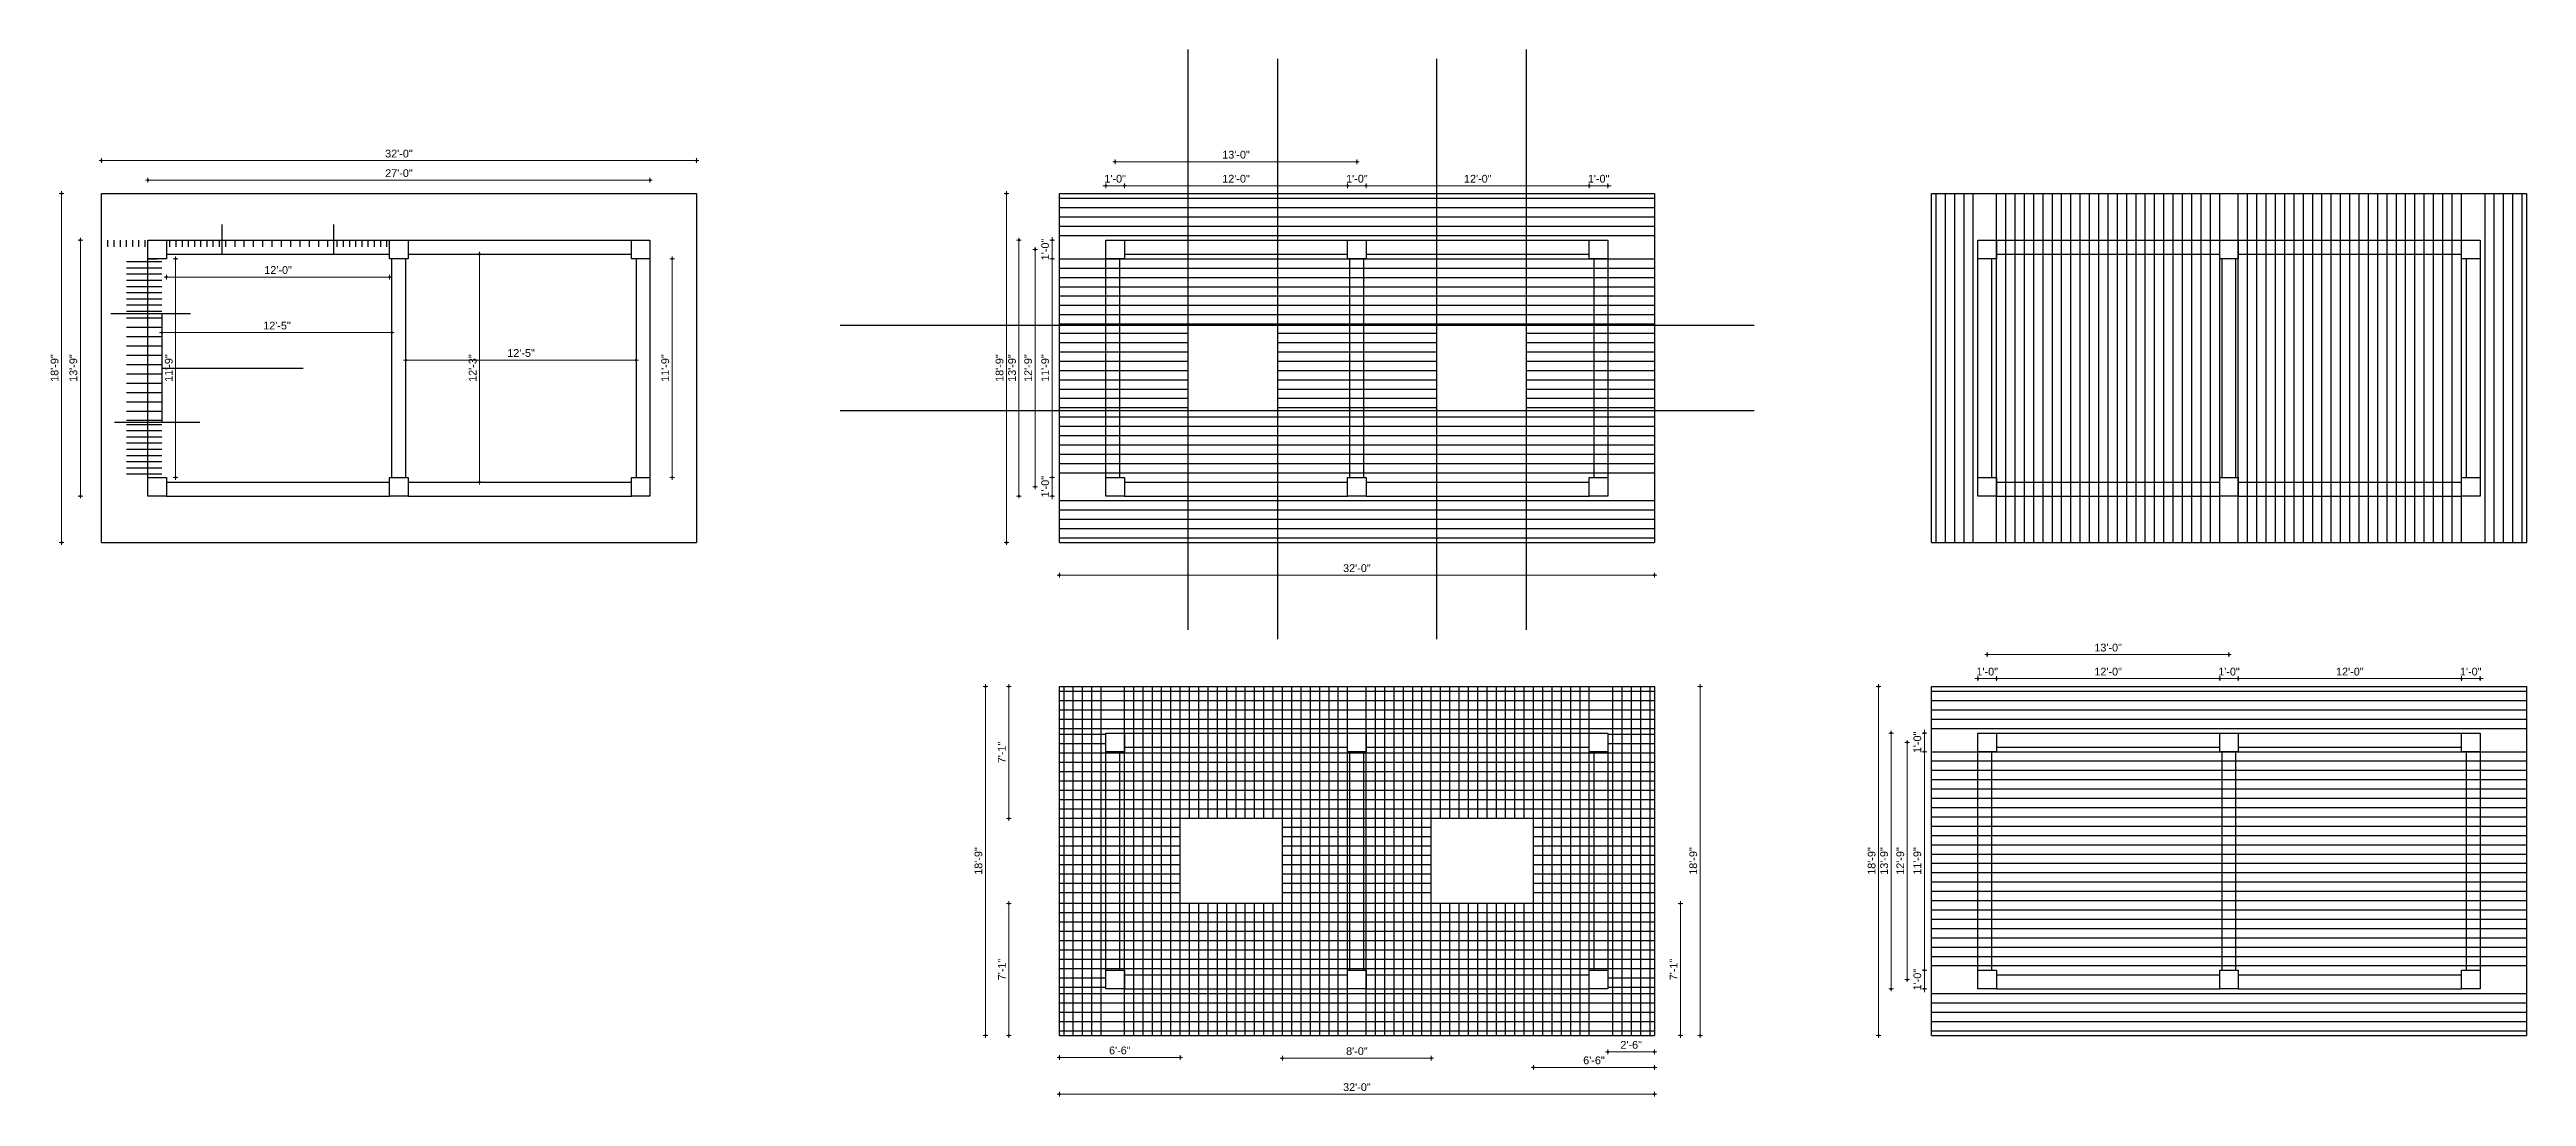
# Model space of a CAD drawing. Header units: inches. Extents: x 5036 to 8301, y 1199 to 1874.
# Drawn here: x 5036 to 6635, y 1199 to 1874 of the extents above; entities that cross this region are included whole.
import ezdxf

# ---------------------------------------------------------------- set-up
doc = ezdxf.new("R2010")
doc.units = ezdxf.units.IN
doc.header["$LTSCALE"] = 0.5
doc.header["$MEASUREMENT"] = 0
doc.header["$PDMODE"] = 66
doc.layers.add('hatch', color=9, linetype='Continuous', lineweight=0)
doc.layers.add('Toilet', color=7, linetype='Continuous', lineweight=25)
doc.styles.get("Standard").update_dxf_attribs({"font": 'arial.ttf'})
doc.dimstyles.new('S8', dxfattribs={"dimtxt": 5, "dimasz": 1, "dimexe": 6, "dimexo": 18, "dimgap": 1.9375, "dimtad": 1, "dimdec": 0, "dimzin": 3, "dimdsep": 46, "dimlunit": 4, "dimtxsty": 'Standard', "dimblk": 'dot 2', "dimcen": 12, "dimse1": 1, "dimse2": 1, "dimclrd": 1, "dimclre": 1, "dimclrt": 256, "dimadec": 0, "dimazin": 0, "dimtfac": 0.75, "dimtdec": 0, "dimtix": 1, "dimtmove": 1, "dimatfit": 3, "dimldrblk": 'DOT', "dimfxl": 1, "dimtolj": 1, "dimtzin": 0, "dimlwd": 9, "dimlwe": 9, "dimarcsym": 0})

msp = doc.modelspace()

# ---------------------------------------------------------------- blocks, each defined once
blk = doc.blocks.new('dot1')
at = {"layer": 'hatch'}
h = blk.add_hatch(color=256, dxfattribs=at)
edge = h.paths.add_edge_path()
edge.add_arc((0, 0), 1, 0, 360)
for p, q in [((3, 0), (-3, 0)), ((0, 3), (0, -3))]:
    blk.add_line(p, q, dxfattribs=at)
blk.add_circle((0, 0), 1, dxfattribs=at)
blk = doc.blocks.new('dot 2')
at = {"layer": 'hatch', "xscale": 0.5, "yscale": 0.5, "zscale": 0.5}
blk.add_blockref('dot1', (0, 0), dxfattribs=at)
blk = doc.blocks.new('*D1019')
at = {"layer": 'Defpoints', "color": 0, "transparency": 16777216}
for p in [(5257.3, 1691.2), (5108.8, 1668.3), (5257.3, 1668.3)]:
    blk.add_point(p, dxfattribs=at)
at = {"layer": 'Toilet', "color": 1, "lineweight": 9, "transparency": 16777216}
blk.add_line((5109.8, 1691.2), (5256.3, 1691.2), dxfattribs=at)
at = {"layer": 'Toilet', "color": 1, "lineweight": 9, "transparency": 16777216, "rotation": 180}
blk.add_blockref('dot 2', (5108.8, 1691.2), dxfattribs=at)
at = {"layer": 'Toilet', "color": 1, "lineweight": 9, "transparency": 16777216}
blk.add_blockref('dot 2', (5257.3, 1691.2), dxfattribs=at)
at = {"layer": 'Toilet', "transparency": 16777216, "insert": (5183.1, 1695.7), "char_height": 5, "attachment_point": 5}
blk.add_mtext('\\A1;12\'-5"', dxfattribs=at)
blk = doc.blocks.new('_Dot')
at = {"color": 0, "linetype": 'ByBlock', "lineweight": -2}
blk.add_line((-0.5, 0), (-1, 0), dxfattribs=at)
at = {"color": 0, "linetype": 'ByBlock', "const_width": 0.5}
blk.add_lwpolyline([(-0.25, 0, 1), (0.25, 0, 1)], format="xyb", close=True, dxfattribs=at)
blk = doc.blocks.new('*D1020')
at = {"layer": 'Defpoints', "color": 0, "transparency": 16777216}
for p in [(5266.3, 1668.3), (5414.8, 1673.5), (5414.8, 1668.3)]:
    blk.add_point(p, dxfattribs=at)
at = {"layer": 'Toilet', "color": 1, "lineweight": 9, "transparency": 16777216}
blk.add_line((5267.3, 1673.5), (5413.8, 1673.5), dxfattribs=at)
at = {"layer": 'Toilet', "color": 1, "lineweight": 9, "transparency": 16777216, "rotation": 180}
blk.add_blockref('dot 2', (5266.3, 1673.5), dxfattribs=at)
at = {"layer": 'Toilet', "color": 1, "lineweight": 9, "transparency": 16777216}
blk.add_blockref('dot 2', (5414.8, 1673.5), dxfattribs=at)
at = {"layer": 'Toilet', "transparency": 16777216, "insert": (5340.6, 1678), "char_height": 5, "attachment_point": 5}
blk.add_mtext('\\A1;12\'-5"', dxfattribs=at)
blk = doc.blocks.new('*D1021')
at = {"layer": 'Defpoints', "color": 0, "transparency": 16777216}
for p in [(5339.8, 1741.8), (5313.8, 1594.8), (5339.8, 1594.8)]:
    blk.add_point(p, dxfattribs=at)
at = {"layer": 'Toilet', "color": 1, "lineweight": 9, "transparency": 16777216}
blk.add_line((5313.8, 1740.8), (5313.8, 1595.8), dxfattribs=at)
for p, rotation in [((5313.8, 1741.8), 90), ((5313.8, 1594.8), 270)]:
    blk.add_blockref('dot 2', p, dxfattribs=dict(at, rotation=rotation))
at = {"layer": 'Toilet', "transparency": 16777216, "insert": (5309.4, 1668.3), "char_height": 5, "attachment_point": 5, "rotation": 90}
blk.add_mtext('\\A1;12\'-3"', dxfattribs=at)
blk = doc.blocks.new('*D1022')
at = {"layer": 'Defpoints', "color": 0, "transparency": 16777216}
for p in [(5099.8, 1789.5), (5099.8, 1750.8), (5423.8, 1750.8)]:
    blk.add_point(p, dxfattribs=at)
at = {"layer": 'Toilet', "color": 1, "lineweight": 9, "transparency": 16777216}
blk.add_line((5422.8, 1789.5), (5100.8, 1789.5), dxfattribs=at)
at = {"layer": 'Toilet', "color": 1, "lineweight": 9, "transparency": 16777216, "rotation": 180}
blk.add_blockref('dot 2', (5099.8, 1789.5), dxfattribs=at)
at = {"layer": 'Toilet', "color": 1, "lineweight": 9, "transparency": 16777216}
blk.add_blockref('dot 2', (5423.8, 1789.5), dxfattribs=at)
at = {"layer": 'Toilet', "transparency": 16777216, "insert": (5261.8, 1794), "char_height": 5, "attachment_point": 5}
blk.add_mtext('\\A1;27\'-0"', dxfattribs=at)
blk = doc.blocks.new('*D1023')
at = {"layer": 'Defpoints', "color": 0, "transparency": 16777216}
for p in [(5099.8, 1750.8), (5056.2, 1585.8), (5099.8, 1585.8)]:
    blk.add_point(p, dxfattribs=at)
at = {"layer": 'Toilet', "color": 1, "lineweight": 9, "transparency": 16777216}
blk.add_line((5056.2, 1749.8), (5056.2, 1586.8), dxfattribs=at)
for p, rotation in [((5056.2, 1750.8), 90), ((5056.2, 1585.8), 270)]:
    blk.add_blockref('dot 2', p, dxfattribs=dict(at, rotation=rotation))
at = {"layer": 'Toilet', "transparency": 16777216, "insert": (5051.7, 1668.3), "char_height": 5, "attachment_point": 5, "rotation": 90}
blk.add_mtext('\\A1;13\'-9"', dxfattribs=at)
blk = doc.blocks.new('*D1024')
at = {"layer": 'Defpoints', "color": 0, "transparency": 16777216}
for p in [(5423.8, 1738.8), (5423.8, 1597.8), (5438.2, 1597.8)]:
    blk.add_point(p, dxfattribs=at)
at = {"layer": 'Toilet', "color": 1, "lineweight": 9, "transparency": 16777216}
blk.add_line((5438.2, 1737.8), (5438.2, 1598.8), dxfattribs=at)
for p, rotation in [((5438.2, 1738.8), 90), ((5438.2, 1597.8), 270)]:
    blk.add_blockref('dot 2', p, dxfattribs=dict(at, rotation=rotation))
at = {"layer": 'Toilet', "transparency": 16777216, "insert": (5433.7, 1668.3), "char_height": 5, "attachment_point": 5, "rotation": 90}
blk.add_mtext('\\A1;11\'-9"', dxfattribs=at)
blk = doc.blocks.new('*D1025')
at = {"layer": 'Defpoints', "color": 0, "transparency": 16777216}
for p in [(5453.8, 1802.1), (5069.8, 1780.8), (5453.8, 1780.8)]:
    blk.add_point(p, dxfattribs=at)
at = {"layer": 'Toilet', "color": 1, "lineweight": 9, "transparency": 16777216}
blk.add_line((5070.8, 1802.1), (5452.8, 1802.1), dxfattribs=at)
at = {"layer": 'Toilet', "color": 1, "lineweight": 9, "transparency": 16777216, "rotation": 180}
blk.add_blockref('dot 2', (5069.8, 1802.1), dxfattribs=at)
at = {"layer": 'Toilet', "color": 1, "lineweight": 9, "transparency": 16777216}
blk.add_blockref('dot 2', (5453.8, 1802.1), dxfattribs=at)
at = {"layer": 'Toilet', "transparency": 16777216, "insert": (5261.8, 1806.6), "char_height": 5, "attachment_point": 5}
blk.add_mtext('\\A1;32\'-0"', dxfattribs=at)
blk = doc.blocks.new('*D1026')
at = {"layer": 'Defpoints', "color": 0, "transparency": 16777216}
for p in [(5044.1, 1780.8), (5069.8, 1780.8), (5069.8, 1555.8)]:
    blk.add_point(p, dxfattribs=at)
at = {"layer": 'Toilet', "color": 1, "lineweight": 9, "transparency": 16777216}
blk.add_line((5044.1, 1556.8), (5044.1, 1779.8), dxfattribs=at)
for p, rotation in [((5044.1, 1780.8), 90), ((5044.1, 1555.8), 270)]:
    blk.add_blockref('dot 2', p, dxfattribs=dict(at, rotation=rotation))
at = {"layer": 'Toilet', "transparency": 16777216, "insert": (5039.6, 1668.3), "char_height": 5, "attachment_point": 5, "rotation": 90}
blk.add_mtext('\\A1;18\'-9"', dxfattribs=at)
blk = doc.blocks.new('*D1028')
at = {"layer": 'Defpoints', "color": 0, "transparency": 16777216}
for p in [(5111.8, 1741.8), (5255.8, 1741.8), (5255.8, 1727)]:
    blk.add_point(p, dxfattribs=at)
at = {"layer": 'Toilet', "color": 1, "lineweight": 9, "transparency": 16777216}
blk.add_line((5112.8, 1727), (5254.8, 1727), dxfattribs=at)
at = {"layer": 'Toilet', "color": 1, "lineweight": 9, "transparency": 16777216, "rotation": 180}
blk.add_blockref('dot 2', (5111.8, 1727), dxfattribs=at)
at = {"layer": 'Toilet', "color": 1, "lineweight": 9, "transparency": 16777216}
blk.add_blockref('dot 2', (5255.8, 1727), dxfattribs=at)
at = {"layer": 'Toilet', "transparency": 16777216, "insert": (5183.8, 1731.5), "char_height": 5, "attachment_point": 5}
blk.add_mtext('\\A1;12\'-0"', dxfattribs=at)
blk = doc.blocks.new('*D1029')
at = {"layer": 'Defpoints', "color": 0, "transparency": 16777216}
for p in [(5724, 1744.8), (5672.4, 1591.8), (5724, 1591.8)]:
    blk.add_point(p, dxfattribs=at)
at = {"layer": 'Toilet', "color": 1, "lineweight": 9, "transparency": 16777216}
blk.add_line((5672.4, 1743.8), (5672.4, 1592.8), dxfattribs=at)
for p, rotation in [((5672.4, 1744.8), 90), ((5672.4, 1591.8), 270)]:
    blk.add_blockref('dot 2', p, dxfattribs=dict(at, rotation=rotation))
at = {"layer": 'Toilet', "transparency": 16777216, "insert": (5667.9, 1668.3), "char_height": 5, "attachment_point": 5, "rotation": 90}
blk.add_mtext('\\A1;12\'-9"', dxfattribs=at)
blk = doc.blocks.new('*D1030')
at = {"layer": 'Defpoints', "color": 0, "transparency": 16777216}
for p in [(5718, 1750.8), (5683.4, 1738.8), (5718, 1738.8)]:
    blk.add_point(p, dxfattribs=at)
at = {"layer": 'Toilet', "color": 1, "lineweight": 9, "transparency": 16777216}
for p, q in [((5683.4, 1751.8), (5683.4, 1752.8)), ((5683.4, 1750.8), (5683.4, 1738.8)), ((5683.4, 1737.8), (5683.4, 1736.8))]:
    blk.add_line(p, q, dxfattribs=at)
for p, rotation in [((5683.4, 1750.8), 270), ((5683.4, 1738.8), 90)]:
    blk.add_blockref('dot 2', p, dxfattribs=dict(at, rotation=rotation))
at = {"layer": 'Toilet', "transparency": 16777216, "insert": (5678.9, 1744.8), "char_height": 5, "attachment_point": 5, "rotation": 90}
blk.add_mtext('\\A1;1\'-0"', dxfattribs=at)
blk = doc.blocks.new('*D1031')
at = {"layer": 'Defpoints', "color": 0, "transparency": 16777216}
for p in [(5718, 1738.8), (5683.4, 1597.8), (5718, 1597.8)]:
    blk.add_point(p, dxfattribs=at)
at = {"layer": 'Toilet', "color": 1, "lineweight": 9, "transparency": 16777216}
blk.add_line((5683.4, 1737.8), (5683.4, 1598.8), dxfattribs=at)
for p, rotation in [((5683.4, 1738.8), 90), ((5683.4, 1597.8), 270)]:
    blk.add_blockref('dot 2', p, dxfattribs=dict(at, rotation=rotation))
at = {"layer": 'Toilet', "transparency": 16777216, "insert": (5678.9, 1668.3), "char_height": 5, "attachment_point": 5, "rotation": 90}
blk.add_mtext('\\A1;11\'-9"', dxfattribs=at)
blk = doc.blocks.new('*D1032')
at = {"layer": 'Defpoints', "color": 0, "transparency": 16777216}
for p in [(5683.4, 1585.8), (5718, 1597.8), (5718, 1585.8)]:
    blk.add_point(p, dxfattribs=at)
at = {"layer": 'Toilet', "color": 1, "lineweight": 9, "transparency": 16777216}
for p, q in [((5683.4, 1598.8), (5683.4, 1599.8)), ((5683.4, 1597.8), (5683.4, 1585.8)), ((5683.4, 1584.8), (5683.4, 1583.8))]:
    blk.add_line(p, q, dxfattribs=at)
for p, rotation in [((5683.4, 1597.8), 270), ((5683.4, 1585.8), 90)]:
    blk.add_blockref('dot 2', p, dxfattribs=dict(at, rotation=rotation))
at = {"layer": 'Toilet', "transparency": 16777216, "insert": (5678.9, 1591.8), "char_height": 5, "attachment_point": 5, "rotation": 90}
blk.add_mtext('\\A1;1\'-0"', dxfattribs=at)
blk = doc.blocks.new('*D1034')
at = {"layer": 'Defpoints', "color": 0, "transparency": 16777216}
for p in [(5653.9, 1780.8), (5688, 1780.8), (5688, 1555.8)]:
    blk.add_point(p, dxfattribs=at)
at = {"layer": 'Toilet', "color": 1, "lineweight": 9, "transparency": 16777216}
blk.add_line((5653.9, 1556.8), (5653.9, 1779.8), dxfattribs=at)
for p, rotation in [((5653.9, 1780.8), 90), ((5653.9, 1555.8), 270)]:
    blk.add_blockref('dot 2', p, dxfattribs=dict(at, rotation=rotation))
at = {"layer": 'Toilet', "transparency": 16777216, "insert": (5649.4, 1668.3), "char_height": 5, "attachment_point": 5, "rotation": 90}
blk.add_mtext('\\A1;18\'-9"', dxfattribs=at)
blk = doc.blocks.new('*D1035')
at = {"layer": 'Defpoints', "color": 0, "transparency": 16777216}
for p in [(5880, 1801.4), (5724, 1744.8), (5880, 1744.8)]:
    blk.add_point(p, dxfattribs=at)
at = {"layer": 'Toilet', "color": 1, "lineweight": 9, "transparency": 16777216}
blk.add_line((5725, 1801.4), (5879, 1801.4), dxfattribs=at)
at = {"layer": 'Toilet', "color": 1, "lineweight": 9, "transparency": 16777216, "rotation": 180}
blk.add_blockref('dot 2', (5724, 1801.4), dxfattribs=at)
at = {"layer": 'Toilet', "color": 1, "lineweight": 9, "transparency": 16777216}
blk.add_blockref('dot 2', (5880, 1801.4), dxfattribs=at)
at = {"layer": 'Toilet', "transparency": 16777216, "insert": (5802, 1805.9), "char_height": 5, "attachment_point": 5}
blk.add_mtext('\\A1;13\'-0"', dxfattribs=at)
blk = doc.blocks.new('*D1036')
at = {"layer": 'Defpoints', "color": 0, "transparency": 16777216}
for p in [(5730, 1785.9), (5718, 1750.8), (5730, 1750.8)]:
    blk.add_point(p, dxfattribs=at)
at = {"layer": 'Toilet', "color": 1, "lineweight": 9, "transparency": 16777216}
for p, q in [((5717, 1785.9), (5716, 1785.9)), ((5718, 1785.9), (5730, 1785.9)), ((5731, 1785.9), (5732, 1785.9))]:
    blk.add_line(p, q, dxfattribs=at)
blk.add_blockref('dot 2', (5718, 1785.9), dxfattribs=at)
at = {"layer": 'Toilet', "color": 1, "lineweight": 9, "transparency": 16777216, "rotation": 180}
blk.add_blockref('dot 2', (5730, 1785.9), dxfattribs=at)
at = {"layer": 'Toilet', "transparency": 16777216, "insert": (5724, 1790.4), "char_height": 5, "attachment_point": 5}
blk.add_mtext('\\A1;1\'-0"', dxfattribs=at)
blk = doc.blocks.new('*D1037')
at = {"layer": 'Defpoints', "color": 0, "transparency": 16777216}
for p in [(5874, 1785.9), (5730, 1750.8), (5874, 1750.8)]:
    blk.add_point(p, dxfattribs=at)
at = {"layer": 'Toilet', "color": 1, "lineweight": 9, "transparency": 16777216}
blk.add_line((5731, 1785.9), (5873, 1785.9), dxfattribs=at)
at = {"layer": 'Toilet', "color": 1, "lineweight": 9, "transparency": 16777216, "rotation": 180}
blk.add_blockref('dot 2', (5730, 1785.9), dxfattribs=at)
at = {"layer": 'Toilet', "color": 1, "lineweight": 9, "transparency": 16777216}
blk.add_blockref('dot 2', (5874, 1785.9), dxfattribs=at)
at = {"layer": 'Toilet', "transparency": 16777216, "insert": (5802, 1790.4), "char_height": 5, "attachment_point": 5}
blk.add_mtext('\\A1;12\'-0"', dxfattribs=at)
blk = doc.blocks.new('*D1038')
at = {"layer": 'Defpoints', "color": 0, "transparency": 16777216}
for p in [(5886, 1785.9), (5874, 1750.8), (5886, 1750.8)]:
    blk.add_point(p, dxfattribs=at)
at = {"layer": 'Toilet', "color": 1, "lineweight": 9, "transparency": 16777216}
for p, q in [((5873, 1785.9), (5872, 1785.9)), ((5874, 1785.9), (5886, 1785.9)), ((5887, 1785.9), (5888, 1785.9))]:
    blk.add_line(p, q, dxfattribs=at)
blk.add_blockref('dot 2', (5874, 1785.9), dxfattribs=at)
at = {"layer": 'Toilet', "color": 1, "lineweight": 9, "transparency": 16777216, "rotation": 180}
blk.add_blockref('dot 2', (5886, 1785.9), dxfattribs=at)
at = {"layer": 'Toilet', "transparency": 16777216, "insert": (5880, 1790.4), "char_height": 5, "attachment_point": 5}
blk.add_mtext('\\A1;1\'-0"', dxfattribs=at)
blk = doc.blocks.new('*D1039')
at = {"layer": 'Defpoints', "color": 0, "transparency": 16777216}
for p in [(6030, 1785.9), (5886, 1750.8), (6030, 1750.8)]:
    blk.add_point(p, dxfattribs=at)
at = {"layer": 'Toilet', "color": 1, "lineweight": 9, "transparency": 16777216}
blk.add_line((5887, 1785.9), (6029, 1785.9), dxfattribs=at)
at = {"layer": 'Toilet', "color": 1, "lineweight": 9, "transparency": 16777216, "rotation": 180}
blk.add_blockref('dot 2', (5886, 1785.9), dxfattribs=at)
at = {"layer": 'Toilet', "color": 1, "lineweight": 9, "transparency": 16777216}
blk.add_blockref('dot 2', (6030, 1785.9), dxfattribs=at)
at = {"layer": 'Toilet', "transparency": 16777216, "insert": (5958, 1790.4), "char_height": 5, "attachment_point": 5}
blk.add_mtext('\\A1;12\'-0"', dxfattribs=at)
blk = doc.blocks.new('*D1040')
at = {"layer": 'Defpoints', "color": 0, "transparency": 16777216}
for p in [(6042, 1785.9), (6030, 1750.8), (6042, 1750.8)]:
    blk.add_point(p, dxfattribs=at)
at = {"layer": 'Toilet', "color": 1, "lineweight": 9, "transparency": 16777216}
for p, q in [((6029, 1785.9), (6028, 1785.9)), ((6030, 1785.9), (6042, 1785.9)), ((6043, 1785.9), (6044, 1785.9))]:
    blk.add_line(p, q, dxfattribs=at)
blk.add_blockref('dot 2', (6030, 1785.9), dxfattribs=at)
at = {"layer": 'Toilet', "color": 1, "lineweight": 9, "transparency": 16777216, "rotation": 180}
blk.add_blockref('dot 2', (6042, 1785.9), dxfattribs=at)
at = {"layer": 'Toilet', "transparency": 16777216, "insert": (6036, 1790.4), "char_height": 5, "attachment_point": 5}
blk.add_mtext('\\A1;1\'-0"', dxfattribs=at)
blk = doc.blocks.new('*D1046')
at = {"layer": 'Defpoints', "color": 0, "transparency": 16777216}
for p in [(6286.8, 1426.9), (6235.2, 1273.9), (6286.8, 1273.9)]:
    blk.add_point(p, dxfattribs=at)
at = {"layer": 'Toilet', "color": 1, "lineweight": 9, "transparency": 16777216}
blk.add_line((6235.2, 1425.9), (6235.2, 1274.9), dxfattribs=at)
for p, rotation in [((6235.2, 1426.9), 90), ((6235.2, 1273.9), 270)]:
    blk.add_blockref('dot 2', p, dxfattribs=dict(at, rotation=rotation))
at = {"layer": 'Toilet', "transparency": 16777216, "insert": (6230.7, 1350.4), "char_height": 5, "attachment_point": 5, "rotation": 90}
blk.add_mtext('\\A1;12\'-9"', dxfattribs=at)
blk = doc.blocks.new('*D1047')
at = {"layer": 'Defpoints', "color": 0, "transparency": 16777216}
for p in [(6280.8, 1432.9), (6246.2, 1420.9), (6280.8, 1420.9)]:
    blk.add_point(p, dxfattribs=at)
at = {"layer": 'Toilet', "color": 1, "lineweight": 9, "transparency": 16777216}
for p, q in [((6246.2, 1433.9), (6246.2, 1434.9)), ((6246.2, 1432.9), (6246.2, 1420.9)), ((6246.2, 1419.9), (6246.2, 1418.9))]:
    blk.add_line(p, q, dxfattribs=at)
for p, rotation in [((6246.2, 1432.9), 270), ((6246.2, 1420.9), 90)]:
    blk.add_blockref('dot 2', p, dxfattribs=dict(at, rotation=rotation))
at = {"layer": 'Toilet', "transparency": 16777216, "insert": (6241.7, 1426.9), "char_height": 5, "attachment_point": 5, "rotation": 90}
blk.add_mtext('\\A1;1\'-0"', dxfattribs=at)
blk = doc.blocks.new('*D1048')
at = {"layer": 'Defpoints', "color": 0, "transparency": 16777216}
for p in [(6280.8, 1420.9), (6246.2, 1279.9), (6280.8, 1279.9)]:
    blk.add_point(p, dxfattribs=at)
at = {"layer": 'Toilet', "color": 1, "lineweight": 9, "transparency": 16777216}
blk.add_line((6246.2, 1419.9), (6246.2, 1280.9), dxfattribs=at)
for p, rotation in [((6246.2, 1420.9), 90), ((6246.2, 1279.9), 270)]:
    blk.add_blockref('dot 2', p, dxfattribs=dict(at, rotation=rotation))
at = {"layer": 'Toilet', "transparency": 16777216, "insert": (6241.7, 1350.4), "char_height": 5, "attachment_point": 5, "rotation": 90}
blk.add_mtext('\\A1;11\'-9"', dxfattribs=at)
blk = doc.blocks.new('*D1049')
at = {"layer": 'Defpoints', "color": 0, "transparency": 16777216}
for p in [(6280.8, 1279.9), (6246.2, 1267.9), (6280.8, 1267.9)]:
    blk.add_point(p, dxfattribs=at)
at = {"layer": 'Toilet', "color": 1, "lineweight": 9, "transparency": 16777216}
for p, q in [((6246.2, 1280.9), (6246.2, 1281.9)), ((6246.2, 1279.9), (6246.2, 1267.9)), ((6246.2, 1266.9), (6246.2, 1265.9))]:
    blk.add_line(p, q, dxfattribs=at)
for p, rotation in [((6246.2, 1279.9), 270), ((6246.2, 1267.9), 90)]:
    blk.add_blockref('dot 2', p, dxfattribs=dict(at, rotation=rotation))
at = {"layer": 'Toilet', "transparency": 16777216, "insert": (6241.7, 1273.9), "char_height": 5, "attachment_point": 5, "rotation": 90}
blk.add_mtext('\\A1;1\'-0"', dxfattribs=at)
blk = doc.blocks.new('*D1042')
at = {"layer": 'Defpoints', "color": 0, "transparency": 16777216}
for p in [(6216.7, 1462.9), (6250.8, 1462.9), (6250.8, 1237.9)]:
    blk.add_point(p, dxfattribs=at)
at = {"layer": 'Toilet', "color": 1, "lineweight": 9, "transparency": 16777216}
blk.add_line((6216.7, 1238.9), (6216.7, 1461.9), dxfattribs=at)
for p, rotation in [((6216.7, 1462.9), 90), ((6216.7, 1237.9), 270)]:
    blk.add_blockref('dot 2', p, dxfattribs=dict(at, rotation=rotation))
at = {"layer": 'Toilet', "transparency": 16777216, "insert": (6212.2, 1350.4), "char_height": 5, "attachment_point": 5, "rotation": 90}
blk.add_mtext('\\A1;18\'-9"', dxfattribs=at)
blk = doc.blocks.new('*D1043')
at = {"layer": 'Defpoints', "color": 0, "transparency": 16777216}
for p in [(6442.8, 1483.5), (6286.8, 1426.9), (6442.8, 1426.9)]:
    blk.add_point(p, dxfattribs=at)
at = {"layer": 'Toilet', "color": 1, "lineweight": 9, "transparency": 16777216}
blk.add_line((6287.8, 1483.5), (6441.8, 1483.5), dxfattribs=at)
at = {"layer": 'Toilet', "color": 1, "lineweight": 9, "transparency": 16777216, "rotation": 180}
blk.add_blockref('dot 2', (6286.8, 1483.5), dxfattribs=at)
at = {"layer": 'Toilet', "color": 1, "lineweight": 9, "transparency": 16777216}
blk.add_blockref('dot 2', (6442.8, 1483.5), dxfattribs=at)
at = {"layer": 'Toilet', "transparency": 16777216, "insert": (6364.8, 1488), "char_height": 5, "attachment_point": 5}
blk.add_mtext('\\A1;13\'-0"', dxfattribs=at)
blk = doc.blocks.new('*D1044')
at = {"layer": 'Defpoints', "color": 0, "transparency": 16777216}
for p in [(6292.8, 1468), (6280.8, 1432.9), (6292.8, 1432.9)]:
    blk.add_point(p, dxfattribs=at)
at = {"layer": 'Toilet', "color": 1, "lineweight": 9, "transparency": 16777216}
for p, q in [((6279.8, 1468), (6278.8, 1468)), ((6280.8, 1468), (6292.8, 1468)), ((6293.8, 1468), (6294.8, 1468))]:
    blk.add_line(p, q, dxfattribs=at)
blk.add_blockref('dot 2', (6280.8, 1468), dxfattribs=at)
at = {"layer": 'Toilet', "color": 1, "lineweight": 9, "transparency": 16777216, "rotation": 180}
blk.add_blockref('dot 2', (6292.8, 1468), dxfattribs=at)
at = {"layer": 'Toilet', "transparency": 16777216, "insert": (6286.8, 1472.5), "char_height": 5, "attachment_point": 5}
blk.add_mtext('\\A1;1\'-0"', dxfattribs=at)
blk = doc.blocks.new('*D1045')
at = {"layer": 'Defpoints', "color": 0, "transparency": 16777216}
for p in [(6436.8, 1468), (6292.8, 1432.9), (6436.8, 1432.9)]:
    blk.add_point(p, dxfattribs=at)
at = {"layer": 'Toilet', "color": 1, "lineweight": 9, "transparency": 16777216}
blk.add_line((6293.8, 1468), (6435.8, 1468), dxfattribs=at)
at = {"layer": 'Toilet', "color": 1, "lineweight": 9, "transparency": 16777216, "rotation": 180}
blk.add_blockref('dot 2', (6292.8, 1468), dxfattribs=at)
at = {"layer": 'Toilet', "color": 1, "lineweight": 9, "transparency": 16777216}
blk.add_blockref('dot 2', (6436.8, 1468), dxfattribs=at)
at = {"layer": 'Toilet', "transparency": 16777216, "insert": (6364.8, 1472.5), "char_height": 5, "attachment_point": 5}
blk.add_mtext('\\A1;12\'-0"', dxfattribs=at)
blk = doc.blocks.new('*D1050')
at = {"layer": 'Defpoints', "color": 0, "transparency": 16777216}
for p in [(6448.8, 1468), (6436.8, 1432.9), (6448.8, 1432.9)]:
    blk.add_point(p, dxfattribs=at)
at = {"layer": 'Toilet', "color": 1, "lineweight": 9, "transparency": 16777216}
for p, q in [((6435.8, 1468), (6434.8, 1468)), ((6436.8, 1468), (6448.8, 1468)), ((6449.8, 1468), (6450.8, 1468))]:
    blk.add_line(p, q, dxfattribs=at)
blk.add_blockref('dot 2', (6436.8, 1468), dxfattribs=at)
at = {"layer": 'Toilet', "color": 1, "lineweight": 9, "transparency": 16777216, "rotation": 180}
blk.add_blockref('dot 2', (6448.8, 1468), dxfattribs=at)
at = {"layer": 'Toilet', "transparency": 16777216, "insert": (6442.8, 1472.5), "char_height": 5, "attachment_point": 5}
blk.add_mtext('\\A1;1\'-0"', dxfattribs=at)
blk = doc.blocks.new('*D1051')
at = {"layer": 'Defpoints', "color": 0, "transparency": 16777216}
for p in [(6592.8, 1468), (6448.8, 1432.9), (6592.8, 1432.9)]:
    blk.add_point(p, dxfattribs=at)
at = {"layer": 'Toilet', "color": 1, "lineweight": 9, "transparency": 16777216}
blk.add_line((6449.8, 1468), (6591.8, 1468), dxfattribs=at)
at = {"layer": 'Toilet', "color": 1, "lineweight": 9, "transparency": 16777216, "rotation": 180}
blk.add_blockref('dot 2', (6448.8, 1468), dxfattribs=at)
at = {"layer": 'Toilet', "color": 1, "lineweight": 9, "transparency": 16777216}
blk.add_blockref('dot 2', (6592.8, 1468), dxfattribs=at)
at = {"layer": 'Toilet', "transparency": 16777216, "insert": (6520.8, 1472.5), "char_height": 5, "attachment_point": 5}
blk.add_mtext('\\A1;12\'-0"', dxfattribs=at)
blk = doc.blocks.new('*D1052')
at = {"layer": 'Defpoints', "color": 0, "transparency": 16777216}
for p in [(6604.8, 1468), (6592.8, 1432.9), (6604.8, 1432.9)]:
    blk.add_point(p, dxfattribs=at)
at = {"layer": 'Toilet', "color": 1, "lineweight": 9, "transparency": 16777216}
for p, q in [((6591.8, 1468), (6590.8, 1468)), ((6592.8, 1468), (6604.8, 1468)), ((6605.8, 1468), (6606.8, 1468))]:
    blk.add_line(p, q, dxfattribs=at)
blk.add_blockref('dot 2', (6592.8, 1468), dxfattribs=at)
at = {"layer": 'Toilet', "color": 1, "lineweight": 9, "transparency": 16777216, "rotation": 180}
blk.add_blockref('dot 2', (6604.8, 1468), dxfattribs=at)
at = {"layer": 'Toilet', "transparency": 16777216, "insert": (6598.8, 1472.5), "char_height": 5, "attachment_point": 5}
blk.add_mtext('\\A1;1\'-0"', dxfattribs=at)
blk = doc.blocks.new('*D1053')
at = {"layer": 'Defpoints', "color": 0, "transparency": 16777216}
for p in [(5688, 1322.9), (5655.3, 1237.9), (5688, 1237.9)]:
    blk.add_point(p, dxfattribs=at)
at = {"layer": 'Toilet', "color": 1, "lineweight": 9, "transparency": 16777216}
blk.add_line((5655.3, 1321.9), (5655.3, 1238.9), dxfattribs=at)
for p, rotation in [((5655.3, 1322.9), 90), ((5655.3, 1237.9), 270)]:
    blk.add_blockref('dot 2', p, dxfattribs=dict(at, rotation=rotation))
at = {"layer": 'Toilet', "transparency": 16777216, "insert": (5650.9, 1280.4), "char_height": 5, "attachment_point": 5, "rotation": 90}
blk.add_mtext('\\A1;7\'-1"', dxfattribs=at)
blk = doc.blocks.new('*D1056')
at = {"layer": 'Defpoints', "color": 0, "transparency": 16777216}
for p in [(5640.3, 1462.9), (5691, 1462.9), (5691, 1237.9)]:
    blk.add_point(p, dxfattribs=at)
at = {"layer": 'Toilet', "color": 1, "lineweight": 9, "transparency": 16777216}
blk.add_line((5640.3, 1238.9), (5640.3, 1461.9), dxfattribs=at)
for p, rotation in [((5640.3, 1462.9), 90), ((5640.3, 1237.9), 270)]:
    blk.add_blockref('dot 2', p, dxfattribs=dict(at, rotation=rotation))
at = {"layer": 'Toilet', "transparency": 16777216, "insert": (5635.8, 1350.4), "char_height": 5, "attachment_point": 5, "rotation": 90}
blk.add_mtext('\\A1;18\'-9"', dxfattribs=at)
blk = doc.blocks.new('*D1057')
at = {"layer": 'Defpoints', "color": 0, "transparency": 16777216}
for p in [(5688, 1371.9), (5766, 1371.9), (5688, 1223.7)]:
    blk.add_point(p, dxfattribs=at)
at = {"layer": 'Toilet', "color": 1, "lineweight": 9, "transparency": 16777216}
blk.add_line((5765, 1223.7), (5689, 1223.7), dxfattribs=at)
at = {"layer": 'Toilet', "color": 1, "lineweight": 9, "transparency": 16777216, "rotation": 180}
blk.add_blockref('dot 2', (5688, 1223.7), dxfattribs=at)
at = {"layer": 'Toilet', "color": 1, "lineweight": 9, "transparency": 16777216}
blk.add_blockref('dot 2', (5766, 1223.7), dxfattribs=at)
at = {"layer": 'Toilet', "transparency": 16777216, "insert": (5727, 1228.2), "char_height": 5, "attachment_point": 5}
blk.add_mtext('\\A1;6\'-6"', dxfattribs=at)
blk = doc.blocks.new('*D1058')
at = {"layer": 'Defpoints', "color": 0, "transparency": 16777216}
for p in [(5832, 1341.9), (5928, 1341.9), (5832, 1223.2)]:
    blk.add_point(p, dxfattribs=at)
at = {"layer": 'Toilet', "color": 1, "lineweight": 9, "transparency": 16777216}
blk.add_line((5927, 1223.2), (5833, 1223.2), dxfattribs=at)
at = {"layer": 'Toilet', "color": 1, "lineweight": 9, "transparency": 16777216, "rotation": 180}
blk.add_blockref('dot 2', (5832, 1223.2), dxfattribs=at)
at = {"layer": 'Toilet', "color": 1, "lineweight": 9, "transparency": 16777216}
blk.add_blockref('dot 2', (5928, 1223.2), dxfattribs=at)
at = {"layer": 'Toilet', "transparency": 16777216, "insert": (5880, 1227.7), "char_height": 5, "attachment_point": 5}
blk.add_mtext('\\A1;8\'-0"', dxfattribs=at)
blk = doc.blocks.new('*D1059')
at = {"layer": 'Defpoints', "color": 0, "transparency": 16777216}
for p in [(5994, 1329.9), (6072, 1329.9), (5994, 1217.3)]:
    blk.add_point(p, dxfattribs=at)
at = {"layer": 'Toilet', "color": 1, "lineweight": 9, "transparency": 16777216}
blk.add_line((6071, 1217.3), (5995, 1217.3), dxfattribs=at)
at = {"layer": 'Toilet', "color": 1, "lineweight": 9, "transparency": 16777216, "rotation": 180}
blk.add_blockref('dot 2', (5994, 1217.3), dxfattribs=at)
at = {"layer": 'Toilet', "color": 1, "lineweight": 9, "transparency": 16777216}
blk.add_blockref('dot 2', (6072, 1217.3), dxfattribs=at)
at = {"layer": 'Toilet', "transparency": 16777216, "insert": (6033, 1221.8), "char_height": 5, "attachment_point": 5}
blk.add_mtext('\\A1;6\'-6"', dxfattribs=at)
blk = doc.blocks.new('*D1061')
at = {"layer": 'Defpoints', "color": 0, "transparency": 16777216}
for p in [(6000, 1462.9), (6101.6, 1462.9), (6000, 1237.9)]:
    blk.add_point(p, dxfattribs=at)
at = {"layer": 'Toilet', "color": 1, "lineweight": 9, "transparency": 16777216}
blk.add_line((6101.6, 1238.9), (6101.6, 1461.9), dxfattribs=at)
for p, rotation in [((6101.6, 1462.9), 90), ((6101.6, 1237.9), 270)]:
    blk.add_blockref('dot 2', p, dxfattribs=dict(at, rotation=rotation))
at = {"layer": 'Toilet', "transparency": 16777216, "insert": (6097.1, 1350.4), "char_height": 5, "attachment_point": 5, "rotation": 90}
blk.add_mtext('\\A1;18\'-9"', dxfattribs=at)
blk = doc.blocks.new('*D1062')
at = {"layer": 'Defpoints', "color": 0, "transparency": 16777216}
for p in [(6042, 1274.9), (6072, 1274.9), (6042, 1227.3)]:
    blk.add_point(p, dxfattribs=at)
at = {"layer": 'Toilet', "color": 1, "lineweight": 9, "transparency": 16777216}
blk.add_line((6071, 1227.3), (6043, 1227.3), dxfattribs=at)
at = {"layer": 'Toilet', "color": 1, "lineweight": 9, "transparency": 16777216, "rotation": 180}
blk.add_blockref('dot 2', (6042, 1227.3), dxfattribs=at)
at = {"layer": 'Toilet', "color": 1, "lineweight": 9, "transparency": 16777216}
blk.add_blockref('dot 2', (6072, 1227.3), dxfattribs=at)
at = {"layer": 'Toilet', "transparency": 16777216, "insert": (6057, 1231.8), "char_height": 5, "attachment_point": 5}
blk.add_mtext('\\A1;2\'-6"', dxfattribs=at)

# ---------------------------------------------------------------- dimensions: what is measured, and where the dimension line sits
at = {"layer": 'Toilet'}
for base, p1, p2, picture, middle in [((5453.8, 1802.1), (5069.8, 1780.8), (5453.8, 1780.8), '*D1025', (5261.8, 1806.6)), ((5880, 1801.4), (5724, 1744.8), (5880, 1744.8), '*D1035', (5802, 1805.9)), ((5099.8, 1789.5), (5423.8, 1750.8), (5099.8, 1750.8), '*D1022', (5261.8, 1794)), ((5730, 1785.9), (5718, 1750.8), (5730, 1750.8), '*D1036', (5724, 1790.4)), ((5874, 1785.9), (5730, 1750.8), (5874, 1750.8), '*D1037', (5802, 1790.4)), ((5886, 1785.9), (5874, 1750.8), (5886, 1750.8), '*D1038', (5880, 1790.4)), ((6030, 1785.9), (5886, 1750.8), (6030, 1750.8), '*D1039', (5958, 1790.4)), ((6042, 1785.9), (6030, 1750.8), (6042, 1750.8), '*D1040', (6036, 1790.4)), ((5255.8, 1727), (5111.8, 1741.8), (5255.8, 1741.8), '*D1028', (5183.8, 1731.5)), ((5257.3099705, 1691.1597886), (5108.8099705, 1668.332288), (5257.3099705, 1668.332288), '*D1019', (5183.0599705, 1695.6501535)), ((5414.8099705, 1673.4600951), (5266.3099705, 1668.332288), (5414.8099705, 1668.332288), '*D1020', (5340.5599705, 1677.95046)), ((6442.8, 1483.5), (6286.8, 1426.9), (6442.8, 1426.9), '*D1043', (6364.8, 1488)), ((6292.8, 1468), (6280.8, 1432.9), (6292.8, 1432.9), '*D1044', (6286.8, 1472.5)), ((6436.8, 1468), (6292.8, 1432.9), (6436.8, 1432.9), '*D1045', (6364.8, 1472.5)), ((6448.8, 1468), (6436.8, 1432.9), (6448.8, 1432.9), '*D1050', (6442.8, 1472.5)), ((6592.8, 1468), (6448.8, 1432.9), (6592.8, 1432.9), '*D1051', (6520.8, 1472.5)), ((6604.8, 1468), (6592.8, 1432.9), (6604.8, 1432.9), '*D1052', (6598.8, 1472.5)), ((5688, 1223.7), (5766, 1371.9), (5688, 1371.9), '*D1057', (5727, 1228.2)), ((5832, 1223.2), (5928, 1341.9), (5832, 1341.9), '*D1058', (5880, 1227.7)), ((5994, 1217.3), (6072, 1329.9), (5994, 1329.9), '*D1059', (6033, 1221.8)), ((6042, 1227.3), (6072, 1274.9), (6042, 1274.9), '*D1062', (6057, 1231.8))]:
    dim = msp.add_linear_dim(base=base, p1=p1, p2=p2, dimstyle='S8', override={"dimfxl": 2, "dimfxlon": 1, "dimarcsym": 1}, dxfattribs=at)
    dim.commit()
    dim.dimension.update_dxf_attribs({"geometry": picture, "text_midpoint": middle})
for base, p1, p2, picture, middle in [((5044.1, 1780.8), (5069.8, 1555.8), (5069.8, 1780.8), '*D1026', (5039.6, 1668.3)), ((5653.9, 1780.8), (5688, 1555.8), (5688, 1780.8), '*D1034', (5649.4, 1668.3)), ((5056.2, 1585.8), (5099.8, 1750.8), (5099.8, 1585.8), '*D1023', (5051.7, 1668.3)), ((5313.8, 1594.8), (5339.8, 1741.8), (5339.8, 1594.8), '*D1021', (5309.4, 1668.3)), ((5672.4, 1591.8), (5724, 1744.8), (5724, 1591.8), '*D1029', (5667.9, 1668.3)), ((5683.4, 1738.8), (5718, 1750.8), (5718, 1738.8), '*D1030', (5678.9, 1744.8)), ((5438.2, 1597.8), (5423.8, 1738.8), (5423.8, 1597.8), '*D1024', (5433.7, 1668.3)), ((5683.4, 1597.8), (5718, 1738.8), (5718, 1597.8), '*D1031', (5678.9, 1668.3)), ((5683.4, 1585.8), (5718, 1597.8), (5718, 1585.8), '*D1032', (5678.9, 1591.8)), ((5640.3, 1462.9), (5691, 1237.9), (5691, 1462.9), '*D1056', (5635.8, 1350.4)), ((6101.6, 1462.9), (6000, 1237.9), (6000, 1462.9), '*D1061', (6097.1, 1350.4)), ((6216.7, 1462.9), (6250.8, 1237.9), (6250.8, 1462.9), '*D1042', (6212.2, 1350.4)), ((6235.2, 1273.9), (6286.8, 1426.9), (6286.8, 1273.9), '*D1046', (6230.7, 1350.4)), ((6246.2, 1420.9), (6280.8, 1432.9), (6280.8, 1420.9), '*D1047', (6241.7, 1426.9)), ((6246.2, 1279.9), (6280.8, 1420.9), (6280.8, 1279.9), '*D1048', (6241.7, 1350.4)), ((5655.3, 1237.9), (5688, 1322.9), (5688, 1237.9), '*D1053', (5650.9, 1280.4)), ((6246.2, 1267.9), (6280.8, 1279.9), (6280.8, 1267.9), '*D1049', (6241.7, 1273.9))]:
    dim = msp.add_linear_dim(base=base, p1=p1, p2=p2, angle=90, dimstyle='S8', override={"dimfxl": 2, "dimfxlon": 1, "dimarcsym": 1}, dxfattribs=at)
    dim.commit()
    dim.dimension.update_dxf_attribs({"geometry": picture, "text_midpoint": middle})
for base, p1, p2 in [((5661.9, 1750.8), (5718, 1585.8), (5718, 1750.8)), ((5117.7, 1738.8), (5108.8, 1597.8), (5108.8, 1738.8)), ((5655.3, 1462.9), (5772, 1377.9), (5772, 1462.9)), ((6224.7, 1432.9), (6280.8, 1267.9), (6280.8, 1432.9)), ((6088.8, 1322.9), (5982, 1237.9), (5982, 1322.9))]:
    msp.add_linear_dim(base=base, p1=p1, p2=p2, angle=90, dimstyle='S8', override={"dimfxl": 2, "dimfxlon": 1, "dimarcsym": 1}, dxfattribs=at).render()
for base, p1, p2 in [((6072, 1534.8), (5688, 1555.8), (6072, 1555.8)), ((6072, 1200.1), (5688, 1246.9), (6072, 1246.9))]:
    msp.add_linear_dim(base=base, p1=p1, p2=p2, dimstyle='S8', override={"dimfxl": 2, "dimfxlon": 1, "dimarcsym": 1}, dxfattribs=at).render()

# ---------------------------------------------------------------- linework, layer by layer
at = {"layer": 'Toilet'}
for p, q in [((5770.8, 1873.7), (5770.8, 1499.4)), ((5989.2, 1873.7), (5989.2, 1499.4)), ((5828.7, 1867.7), (5828.7, 1493.4)), ((5931.3, 1867.7), (5931.3, 1493.4)), ((5069.8, 1780.8), (5453.8, 1780.8)), ((5069.8, 1555.8), (5069.8, 1780.8)), ((5453.8, 1780.8), (5453.8, 1555.8)), ((5688, 1780.8), (6072, 1780.8)), ((5688, 1555.8), (5688, 1780.8)), ((5688, 1777.8), (6072, 1777.8)), ((6072, 1780.8), (6072, 1555.8)), ((6250.8, 1780.8), (6634.8, 1780.8)), ((6250.8, 1555.8), (6250.8, 1780.8)), ((6253.8, 1555.8), (6253.8, 1780.8)), ((6259.8, 1555.8), (6259.8, 1780.8)), ((6265.8, 1555.8), (6265.8, 1780.8)), ((6271.8, 1555.8), (6271.8, 1780.8)), ((6277.8, 1555.8), (6277.8, 1780.8)), ((6292.8, 1555.8), (6292.8, 1780.8)), ((6298.8, 1555.8), (6298.8, 1780.8)), ((6304.8, 1555.8), (6304.8, 1780.8)), ((6310.8, 1555.8), (6310.8, 1780.8)), ((6316.8, 1555.8), (6316.8, 1780.8)), ((6322.8, 1555.8), (6322.8, 1780.8)), ((6328.8, 1555.8), (6328.8, 1780.8)), ((6334.8, 1555.8), (6334.8, 1780.8)), ((6340.8, 1555.8), (6340.8, 1780.8)), ((6346.8, 1555.8), (6346.8, 1780.8)), ((6352.8, 1555.8), (6352.8, 1780.8)), ((6358.8, 1555.8), (6358.8, 1780.8)), ((6364.8, 1555.8), (6364.8, 1780.8)), ((6370.8, 1555.8), (6370.8, 1780.8)), ((6376.8, 1555.8), (6376.8, 1780.8)), ((6382.8, 1555.8), (6382.8, 1780.8)), ((6388.8, 1555.8), (6388.8, 1780.8)), ((6394.8, 1555.8), (6394.8, 1780.8)), ((6400.8, 1555.8), (6400.8, 1780.8)), ((6406.8, 1555.8), (6406.8, 1780.8)), ((6412.8, 1555.8), (6412.8, 1780.8)), ((6418.8, 1555.8), (6418.8, 1780.8)), ((6424.8, 1555.8), (6424.8, 1780.8)), ((6430.8, 1555.8), (6430.8, 1780.8)), ((6436.8, 1555.8), (6436.8, 1780.8)), ((6448.8, 1555.8), (6448.8, 1780.8)), ((6454.8, 1555.8), (6454.8, 1780.8)), ((6460.8, 1555.8), (6460.8, 1780.8)), ((6466.8, 1555.8), (6466.8, 1780.8)), ((6472.8, 1555.8), (6472.8, 1780.8)), ((6478.8, 1555.8), (6478.8, 1780.8)), ((6484.8, 1555.8), (6484.8, 1780.8)), ((6490.8, 1555.8), (6490.8, 1780.8)), ((6496.8, 1555.8), (6496.8, 1780.8)), ((6502.8, 1555.8), (6502.8, 1780.8)), ((6508.8, 1555.8), (6508.8, 1780.8)), ((6514.8, 1555.8), (6514.8, 1780.8)), ((6520.8, 1555.8), (6520.8, 1780.8)), ((6526.8, 1555.8), (6526.8, 1780.8)), ((6532.8, 1555.8), (6532.8, 1780.8)), ((6538.8, 1555.8), (6538.8, 1780.8)), ((6544.8, 1555.8), (6544.8, 1780.8)), ((6550.8, 1555.8), (6550.8, 1780.8)), ((6556.8, 1555.8), (6556.8, 1780.8)), ((6562.8, 1555.8), (6562.8, 1780.8)), ((6568.8, 1555.8), (6568.8, 1780.8)), ((6574.8, 1555.8), (6574.8, 1780.8)), ((6580.8, 1555.8), (6580.8, 1780.8)), ((6586.8, 1555.8), (6586.8, 1780.8)), ((6592.8, 1555.8), (6592.8, 1780.8)), ((6607.8, 1780.8), (6607.8, 1555.8)), ((6613.8, 1780.8), (6613.8, 1555.8)), ((6619.8, 1780.8), (6619.8, 1555.8)), ((6625.8, 1780.8), (6625.8, 1555.8)), ((6631.8, 1780.8), (6631.8, 1555.8)), ((6634.8, 1780.8), (6634.8, 1555.8)), ((5147.8, 1741.8), (5147.8, 1760.9)), ((5219.8, 1741.8), (5219.8, 1760.9)), ((5688, 1771.8), (6072, 1771.8)), ((5688, 1765.8), (6072, 1765.8)), ((5688, 1759.8), (6072, 1759.8)), ((5073.8, 1750.8), (5073.8, 1746.6)), ((5077.8, 1750.8), (5077.8, 1746.6)), ((5081.8, 1750.8), (5081.8, 1746.6)), ((5085.8, 1750.8), (5085.8, 1746.6)), ((5089.8, 1750.8), (5089.8, 1746.6)), ((5093.8, 1750.8), (5093.8, 1746.6)), ((5097.8, 1750.8), (5097.8, 1746.6)), ((5111.8, 1750.8), (5255.8, 1750.8)), ((5113.8, 1750.8), (5113.8, 1746.6)), ((5117.8, 1750.8), (5117.8, 1746.6)), ((5121.8, 1750.8), (5121.8, 1746.6)), ((5125.8, 1750.8), (5125.8, 1746.6)), ((5129.8, 1750.8), (5129.8, 1746.6)), ((5133.8, 1750.8), (5133.8, 1746.6)), ((5137.8, 1750.8), (5137.8, 1746.6)), ((5141.8, 1750.8), (5141.8, 1746.6)), ((5145.8, 1750.8), (5145.8, 1746.6)), ((5149.8, 1750.8), (5149.8, 1746.6)), ((5155.8, 1750.8), (5155.8, 1746.6)), ((5161.8, 1750.8), (5161.8, 1746.6)), ((5167.8, 1750.8), (5167.8, 1746.6)), ((5173.8, 1750.8), (5173.8, 1746.6)), ((5179.8, 1750.8), (5179.8, 1746.6)), ((5185.8, 1750.8), (5185.8, 1746.6)), ((5191.8, 1750.8), (5191.8, 1746.6)), ((5197.8, 1750.8), (5197.8, 1746.6)), ((5203.8, 1750.8), (5203.8, 1746.6)), ((5209.8, 1750.8), (5209.8, 1746.6)), ((5215.8, 1750.8), (5215.8, 1746.6)), ((5221.8, 1750.8), (5221.8, 1746.6)), ((5225.8, 1750.8), (5225.8, 1746.6)), ((5229.8, 1750.8), (5229.8, 1746.6)), ((5233.8, 1750.8), (5233.8, 1746.6)), ((5237.8, 1750.8), (5237.8, 1746.6)), ((5241.8, 1750.8), (5241.8, 1746.6)), ((5245.8, 1750.8), (5245.8, 1746.6)), ((5249.8, 1750.8), (5249.8, 1746.6)), ((5253.8, 1750.8), (5253.8, 1746.6)), ((5267.8, 1750.8), (5411.8, 1750.8)), ((5688, 1753.8), (6072, 1753.8)), ((5730, 1750.8), (5874, 1750.8)), ((5886, 1750.8), (6030, 1750.8)), ((6292.8, 1750.8), (6436.8, 1750.8)), ((6448.8, 1750.8), (6592.8, 1750.8)), ((5108.8, 1736.8), (5085.9, 1736.8)), ((5108.8, 1732.8), (5085.9, 1732.8)), ((5108.8, 1728.8), (5085.9, 1728.8)), ((5099.8, 1597.8), (5099.8, 1738.8)), ((5099.8, 1738.8), (5105.8, 1738.8)), ((5111.8, 1741.8), (5255.8, 1741.8)), ((5257.3, 1597.8), (5257.3, 1738.8)), ((5266.3, 1597.8), (5266.3, 1738.8)), ((5267.8, 1741.8), (5411.8, 1741.8)), ((5414.8, 1738.8), (5414.8, 1597.8)), ((5423.8, 1738.8), (5423.8, 1597.8)), ((5688, 1738.8), (6072, 1738.8)), ((5688, 1732.8), (6072, 1732.8)), ((5688, 1726.8), (6072, 1726.8)), ((5718, 1597.8), (5718, 1738.8)), ((5727, 1597.8), (5727, 1738.8)), ((5730, 1741.8), (5874, 1741.8)), ((5875.5, 1597.8), (5875.5, 1738.8)), ((5884.5, 1597.8), (5884.5, 1738.8)), ((5886, 1741.8), (6030, 1741.8)), ((6033, 1738.8), (6033, 1597.8)), ((6042, 1738.8), (6042, 1597.8)), ((6280.8, 1597.8), (6280.8, 1738.8)), ((6289.8, 1597.8), (6289.8, 1738.8)), ((6292.8, 1741.8), (6436.8, 1741.8)), ((6438.3, 1597.8), (6438.3, 1738.8)), ((6447.3, 1597.8), (6447.3, 1738.8)), ((6448.8, 1741.8), (6592.8, 1741.8)), ((6595.8, 1738.8), (6595.8, 1597.8)), ((6604.8, 1738.8), (6604.8, 1597.8)), ((5108.8, 1724.8), (5085.9, 1724.8)), ((5108.8, 1720.8), (5085.9, 1720.8)), ((5108.8, 1716.8), (5085.9, 1716.8)), ((5108.8, 1712.8), (5085.9, 1712.8)), ((5688, 1720.8), (6072, 1720.8)), ((5688, 1714.8), (6072, 1714.8)), ((5075.9, 1703.6), (5127.2, 1703.6)), ((5108.8, 1708.8), (5085.9, 1708.8)), ((5108.8, 1704.8), (5085.9, 1704.8)), ((5108.8, 1700.4), (5085.9, 1700.4)), ((5108.8, 1694.4), (5085.9, 1694.4)), ((5108.8, 1703.6), (5108.8, 1633.1)), ((6136.4, 1695.8), (5546.5, 1695.8)), ((5688, 1708.8), (6072, 1708.8)), ((5688, 1702.8), (6072, 1702.8)), ((5688, 1696.8), (6072, 1696.8)), ((5108.8, 1688.4), (5085.9, 1688.4)), ((5108.8, 1682.4), (5085.9, 1682.4)), ((5688, 1690.8), (5770.8, 1690.8)), ((5688, 1684.8), (5770.8, 1684.8)), ((5688, 1678.8), (5770.8, 1678.8)), ((5828.7, 1690.8), (5931.3, 1690.8)), ((5828.7, 1684.8), (5931.3, 1684.8)), ((5828.7, 1678.8), (5931.3, 1678.8)), ((5989.2, 1690.8), (6072, 1690.8)), ((5989.2, 1684.8), (6072, 1684.8)), ((5989.2, 1678.8), (6072, 1678.8)), ((5108.8, 1676.4), (5085.9, 1676.4)), ((5108.8, 1670.4), (5085.9, 1670.4)), ((5108.8, 1664.4), (5085.9, 1664.4)), ((5108.8, 1668.3), (5200, 1668.3)), ((5688, 1672.8), (5770.8, 1672.8)), ((5688, 1666.8), (5770.8, 1666.8)), ((5828.7, 1672.8), (5931.3, 1672.8)), ((5828.7, 1666.8), (5931.3, 1666.8)), ((5989.2, 1672.8), (6072, 1672.8)), ((5989.2, 1666.8), (6072, 1666.8)), ((5108.8, 1658.4), (5085.9, 1658.4)), ((5108.8, 1652.4), (5085.9, 1652.4)), ((5688, 1660.8), (5770.8, 1660.8)), ((5688, 1654.8), (5770.8, 1654.8)), ((5688, 1648.8), (5770.8, 1648.8)), ((5828.7, 1660.8), (5931.3, 1660.8)), ((5828.7, 1654.8), (5931.3, 1654.8)), ((5828.7, 1648.8), (5931.3, 1648.8)), ((5989.2, 1660.8), (6072, 1660.8)), ((5989.2, 1654.8), (6072, 1654.8)), ((5989.2, 1648.8), (6072, 1648.8)), ((5133.3, 1633.1), (5078.2, 1633.1)), ((5108.8, 1646.4), (5085.9, 1646.4)), ((5108.8, 1640.4), (5085.9, 1640.4)), ((5108.8, 1634.4), (5085.9, 1634.4)), ((5108.8, 1631.8), (5085.9, 1631.8)), ((6136.4, 1640.8), (5546.5, 1640.8)), ((5688, 1642.8), (5770.8, 1642.8)), ((5688, 1636.8), (6072, 1636.8)), ((5688, 1630.8), (6072, 1630.8)), ((5828.7, 1642.8), (5931.3, 1642.8)), ((5989.2, 1642.8), (6072, 1642.8)), ((5108.8, 1627.8), (5085.9, 1627.8)), ((5108.8, 1623.8), (5085.9, 1623.8)), ((5108.8, 1619.8), (5085.9, 1619.8)), ((5108.8, 1615.8), (5085.9, 1615.8)), ((5688, 1624.8), (6072, 1624.8)), ((5688, 1618.8), (6072, 1618.8)), ((5108.8, 1611.8), (5085.9, 1611.8)), ((5108.8, 1607.8), (5085.9, 1607.8)), ((5108.8, 1603.8), (5085.9, 1603.8)), ((5108.8, 1599.8), (5085.9, 1599.8)), ((5688, 1612.8), (6072, 1612.8)), ((5688, 1606.8), (6072, 1606.8)), ((5688, 1600.8), (6072, 1600.8)), ((5111.8, 1594.8), (5255.8, 1594.8)), ((5111.8, 1585.8), (5255.8, 1585.8)), ((5267.8, 1594.8), (5411.8, 1594.8)), ((5267.8, 1585.8), (5411.8, 1585.8)), ((5688, 1582.8), (6072, 1582.8)), ((5730, 1594.8), (5874, 1594.8)), ((5730, 1585.8), (5874, 1585.8)), ((5886, 1594.8), (6030, 1594.8)), ((5886, 1585.8), (6030, 1585.8)), ((6292.8, 1594.8), (6436.8, 1594.8)), ((6292.8, 1585.8), (6436.8, 1585.8)), ((6448.8, 1594.8), (6592.8, 1594.8)), ((6448.8, 1585.8), (6592.8, 1585.8)), ((5688, 1576.8), (6072, 1576.8)), ((5688, 1570.8), (6072, 1570.8)), ((5069.8, 1555.8), (5453.8, 1555.8)), ((5688, 1564.8), (6072, 1564.8)), ((5688, 1558.8), (6072, 1558.8)), ((5688, 1555.8), (6072, 1555.8)), ((6250.8, 1555.8), (6634.8, 1555.8)), ((5688, 1462.9), (6072, 1462.9)), ((5688, 1237.9), (5688, 1462.9)), ((5688, 1459.9), (6072, 1459.9)), ((5691, 1237.9), (5691, 1462.9)), ((5697, 1237.9), (5697, 1462.9)), ((5703, 1237.9), (5703, 1462.9)), ((5709, 1237.9), (5709, 1462.9)), ((5715, 1237.9), (5715, 1462.9)), ((5730, 1237.9), (5730, 1462.9)), ((5736, 1237.9), (5736, 1462.9)), ((5742, 1237.9), (5742, 1462.9)), ((5748, 1237.9), (5748, 1462.9)), ((5754, 1237.9), (5754, 1462.9)), ((5760, 1237.9), (5760, 1462.9)), ((5766, 1237.9), (5766, 1462.9)), ((5772, 1377.9), (5772, 1462.9)), ((5778, 1377.9), (5778, 1462.9)), ((5784, 1377.9), (5784, 1462.9)), ((5790, 1377.9), (5790, 1462.9)), ((5796, 1377.9), (5796, 1462.9)), ((5802, 1377.9), (5802, 1462.9)), ((5808, 1377.9), (5808, 1462.9)), ((5814, 1377.9), (5814, 1462.9)), ((5820, 1377.9), (5820, 1462.9)), ((5826, 1377.9), (5826, 1462.9)), ((5832, 1237.9), (5832, 1462.9)), ((5838, 1237.9), (5838, 1462.9)), ((5844, 1237.9), (5844, 1462.9)), ((5850, 1237.9), (5850, 1462.9)), ((5856, 1237.9), (5856, 1462.9)), ((5862, 1237.9), (5862, 1462.9)), ((5868, 1237.9), (5868, 1462.9)), ((5874, 1237.9), (5874, 1462.9)), ((5886, 1237.9), (5886, 1462.9)), ((5892, 1237.9), (5892, 1462.9)), ((5898, 1237.9), (5898, 1462.9)), ((5904, 1237.9), (5904, 1462.9)), ((5910, 1237.9), (5910, 1462.9)), ((5916, 1237.9), (5916, 1462.9)), ((5922, 1237.9), (5922, 1462.9)), ((5928, 1237.9), (5928, 1462.9)), ((5934, 1377.9), (5934, 1462.9)), ((5940, 1377.9), (5940, 1462.9)), ((5946, 1377.9), (5946, 1462.9)), ((5952, 1377.9), (5952, 1462.9)), ((5958, 1377.9), (5958, 1462.9)), ((5964, 1377.9), (5964, 1462.9)), ((5970, 1377.9), (5970, 1462.9)), ((5976, 1377.9), (5976, 1462.9)), ((5982, 1377.9), (5982, 1462.9)), ((5988, 1377.9), (5988, 1462.9)), ((5994, 1237.9), (5994, 1462.9)), ((6000, 1237.9), (6000, 1462.9)), ((6006, 1237.9), (6006, 1462.9)), ((6012, 1237.9), (6012, 1462.9)), ((6018, 1237.9), (6018, 1462.9)), ((6024, 1237.9), (6024, 1462.9)), ((6030, 1237.9), (6030, 1462.9)), ((6045, 1462.9), (6045, 1237.9)), ((6051, 1462.9), (6051, 1237.9)), ((6057, 1462.9), (6057, 1237.9)), ((6063, 1462.9), (6063, 1237.9)), ((6069, 1462.9), (6069, 1237.9)), ((6072, 1462.9), (6072, 1237.9)), ((6250.8, 1462.9), (6634.8, 1462.9)), ((6250.8, 1237.9), (6250.8, 1462.9)), ((6250.8, 1459.9), (6634.8, 1459.9)), ((6634.8, 1462.9), (6634.8, 1237.9)), ((5688, 1453.9), (6072, 1453.9)), ((5688, 1447.9), (6072, 1447.9)), ((5688, 1441.9), (6072, 1441.9)), ((6250.8, 1453.9), (6634.8, 1453.9)), ((6250.8, 1447.9), (6634.8, 1447.9)), ((6250.8, 1441.9), (6634.8, 1441.9)), ((5688, 1435.9), (6072, 1435.9)), ((5718, 1431.9), (5688, 1431.9)), ((5718, 1425.9), (5688, 1425.9)), ((5730, 1432.9), (5874, 1432.9)), ((5730, 1423.9), (5874, 1423.9)), ((5886, 1432.9), (6030, 1432.9)), ((5886, 1423.9), (6030, 1423.9)), ((6072, 1431.9), (6042, 1431.9)), ((6072, 1425.9), (6042, 1425.9)), ((6250.8, 1435.9), (6634.8, 1435.9)), ((6292.8, 1432.9), (6436.8, 1432.9)), ((6292.8, 1423.9), (6436.8, 1423.9)), ((6448.8, 1432.9), (6592.8, 1432.9)), ((6448.8, 1423.9), (6592.8, 1423.9)), ((6072, 1419.9), (5688, 1419.9)), ((6072, 1413.9), (5688, 1413.9)), ((6072, 1407.9), (5688, 1407.9)), ((5718, 1279.9), (5718, 1420.9)), ((5727, 1279.9), (5727, 1420.9)), ((5875.5, 1279.9), (5875.5, 1420.9)), ((5884.5, 1279.9), (5884.5, 1420.9)), ((6033, 1420.9), (6033, 1279.9)), ((6042, 1420.9), (6042, 1279.9)), ((6250.8, 1420.9), (6634.8, 1420.9)), ((6250.8, 1414.9), (6634.8, 1414.9)), ((6250.8, 1408.9), (6634.8, 1408.9)), ((6280.8, 1279.9), (6280.8, 1420.9)), ((6289.8, 1279.9), (6289.8, 1420.9)), ((6438.3, 1279.9), (6438.3, 1420.9)), ((6447.3, 1279.9), (6447.3, 1420.9)), ((6595.8, 1420.9), (6595.8, 1279.9)), ((6604.8, 1420.9), (6604.8, 1279.9)), ((6072, 1401.9), (5688, 1401.9)), ((6072, 1395.9), (5688, 1395.9)), ((6250.8, 1402.9), (6634.8, 1402.9)), ((6250.8, 1396.9), (6634.8, 1396.9)), ((6250.8, 1390.9), (6634.8, 1390.9)), ((6072, 1389.9), (5688, 1389.9)), ((6072, 1383.9), (5688, 1383.9)), ((6072, 1377.9), (5688, 1377.9)), ((6250.8, 1384.9), (6634.8, 1384.9)), ((6250.8, 1378.9), (6634.8, 1378.9)), ((5766, 1371.9), (5688, 1371.9)), ((5766, 1365.9), (5688, 1365.9)), ((5766, 1359.9), (5688, 1359.9)), ((5928, 1371.9), (5832, 1371.9)), ((5928, 1365.9), (5832, 1365.9)), ((5928, 1359.9), (5832, 1359.9)), ((6072, 1371.9), (5994, 1371.9)), ((6072, 1365.9), (5994, 1365.9)), ((6072, 1359.9), (5994, 1359.9)), ((6250.8, 1372.9), (6634.8, 1372.9)), ((6250.8, 1366.9), (6634.8, 1366.9)), ((6250.8, 1360.9), (6634.8, 1360.9)), ((5766, 1353.9), (5688, 1353.9)), ((5766, 1347.9), (5688, 1347.9)), ((5928, 1353.9), (5832, 1353.9)), ((5928, 1347.9), (5832, 1347.9)), ((6072, 1353.9), (5994, 1353.9)), ((6072, 1347.9), (5994, 1347.9)), ((6250.8, 1354.9), (6634.8, 1354.9)), ((6250.8, 1348.9), (6634.8, 1348.9)), ((6250.8, 1342.9), (6634.8, 1342.9)), ((5766, 1341.9), (5688, 1341.9)), ((5766, 1335.9), (5688, 1335.9)), ((5766, 1329.9), (5688, 1329.9)), ((5928, 1341.9), (5832, 1341.9)), ((5928, 1335.9), (5832, 1335.9)), ((5928, 1329.9), (5832, 1329.9)), ((6072, 1341.9), (5994, 1341.9)), ((6072, 1335.9), (5994, 1335.9)), ((6072, 1329.9), (5994, 1329.9)), ((6250.8, 1336.9), (6634.8, 1336.9)), ((6250.8, 1330.9), (6634.8, 1330.9)), ((6072, 1322.9), (5688, 1322.9)), ((6072, 1316.9), (5688, 1316.9)), ((6072, 1310.9), (5688, 1310.9)), ((5772, 1237.9), (5772, 1322.9)), ((5778, 1237.9), (5778, 1322.9)), ((5784, 1237.9), (5784, 1322.9)), ((5790, 1237.9), (5790, 1322.9)), ((5796, 1237.9), (5796, 1322.9)), ((5802, 1237.9), (5802, 1322.9)), ((5808, 1237.9), (5808, 1322.9)), ((5814, 1237.9), (5814, 1322.9)), ((5820, 1237.9), (5820, 1322.9)), ((5826, 1237.9), (5826, 1322.9)), ((5934, 1237.9), (5934, 1322.9)), ((5940, 1237.9), (5940, 1322.9)), ((5946, 1237.9), (5946, 1322.9)), ((5952, 1237.9), (5952, 1322.9)), ((5958, 1237.9), (5958, 1322.9)), ((5964, 1237.9), (5964, 1322.9)), ((5970, 1237.9), (5970, 1322.9)), ((5976, 1237.9), (5976, 1322.9)), ((5982, 1237.9), (5982, 1322.9)), ((5988, 1237.9), (5988, 1322.9)), ((6250.8, 1324.9), (6634.8, 1324.9)), ((6250.8, 1318.9), (6634.8, 1318.9)), ((6250.8, 1312.9), (6634.8, 1312.9)), ((6072, 1304.9), (5688, 1304.9)), ((6072, 1298.9), (5688, 1298.9)), ((6250.8, 1306.9), (6634.8, 1306.9)), ((6250.8, 1300.9), (6634.8, 1300.9)), ((6250.8, 1294.9), (6634.8, 1294.9)), ((6072, 1292.9), (5688, 1292.9)), ((6072, 1286.9), (5688, 1286.9)), ((6072, 1280.9), (5688, 1280.9)), ((6250.8, 1288.9), (6634.8, 1288.9)), ((6250.8, 1282.9), (6634.8, 1282.9)), ((5718, 1274.9), (5688, 1274.9)), ((5718, 1268.9), (5688, 1268.9)), ((5688, 1264.9), (6072, 1264.9)), ((5730, 1276.9), (5874, 1276.9)), ((5730, 1267.9), (5874, 1267.9)), ((5886, 1276.9), (6030, 1276.9)), ((5886, 1267.9), (6030, 1267.9)), ((6072, 1274.9), (6042, 1274.9)), ((6072, 1268.9), (6042, 1268.9)), ((6250.8, 1264.9), (6634.8, 1264.9)), ((6292.8, 1276.9), (6436.8, 1276.9)), ((6292.8, 1267.9), (6436.8, 1267.9)), ((6448.8, 1276.9), (6592.8, 1276.9)), ((6448.8, 1267.9), (6592.8, 1267.9)), ((5688, 1258.9), (6072, 1258.9)), ((5688, 1252.9), (6072, 1252.9)), ((5688, 1246.9), (6072, 1246.9)), ((6250.8, 1258.9), (6634.8, 1258.9)), ((6250.8, 1252.9), (6634.8, 1252.9)), ((6250.8, 1246.9), (6634.8, 1246.9)), ((5688, 1240.9), (6072, 1240.9)), ((5688, 1237.9), (6072, 1237.9)), ((6250.8, 1240.9), (6634.8, 1240.9)), ((6250.8, 1237.9), (6634.8, 1237.9))]:
    msp.add_line(p, q, dxfattribs=at)
for points in [[(5099.8, 1750.8), (5111.8, 1750.8), (5111.8, 1738.8), (5099.8, 1738.8)], [(5255.8, 1750.8), (5267.8, 1750.8), (5267.8, 1738.8), (5255.8, 1738.8)], [(5411.8, 1750.8), (5423.8, 1750.8), (5423.8, 1738.8), (5411.8, 1738.8)], [(5718, 1750.8), (5730, 1750.8), (5730, 1738.8), (5718, 1738.8)], [(5874, 1750.8), (5886, 1750.8), (5886, 1738.8), (5874, 1738.8)], [(6030, 1750.8), (6042, 1750.8), (6042, 1738.8), (6030, 1738.8)], [(6280.8, 1750.8), (6292.8, 1750.8), (6292.8, 1738.8), (6280.8, 1738.8)], [(6436.8, 1750.8), (6448.8, 1750.8), (6448.8, 1738.8), (6436.8, 1738.8)], [(6592.8, 1750.8), (6604.8, 1750.8), (6604.8, 1738.8), (6592.8, 1738.8)], [(5099.8, 1597.8), (5111.8, 1597.8), (5111.8, 1585.8), (5099.8, 1585.8)], [(5255.8, 1597.8), (5267.8, 1597.8), (5267.8, 1585.8), (5255.8, 1585.8)], [(5411.8, 1597.8), (5423.8, 1597.8), (5423.8, 1585.8), (5411.8, 1585.8)], [(5718, 1597.8), (5730, 1597.8), (5730, 1585.8), (5718, 1585.8)], [(5874, 1597.8), (5886, 1597.8), (5886, 1585.8), (5874, 1585.8)], [(6030, 1597.8), (6042, 1597.8), (6042, 1585.8), (6030, 1585.8)], [(6280.8, 1597.8), (6292.8, 1597.8), (6292.8, 1585.8), (6280.8, 1585.8)], [(6436.8, 1597.8), (6448.8, 1597.8), (6448.8, 1585.8), (6436.8, 1585.8)], [(6592.8, 1597.8), (6604.8, 1597.8), (6604.8, 1585.8), (6592.8, 1585.8)], [(5718, 1432.9), (5730, 1432.9), (5730, 1420.9), (5718, 1420.9)], [(5874, 1432.9), (5886, 1432.9), (5886, 1420.9), (5874, 1420.9)], [(6030, 1432.9), (6042, 1432.9), (6042, 1420.9), (6030, 1420.9)], [(6280.8, 1432.9), (6292.8, 1432.9), (6292.8, 1420.9), (6280.8, 1420.9)], [(6436.8, 1432.9), (6448.8, 1432.9), (6448.8, 1420.9), (6436.8, 1420.9)], [(6592.8, 1432.9), (6604.8, 1432.9), (6604.8, 1420.9), (6592.8, 1420.9)], [(5718, 1279.9), (5730, 1279.9), (5730, 1267.9), (5718, 1267.9)], [(5874, 1279.9), (5886, 1279.9), (5886, 1267.9), (5874, 1267.9)], [(6030, 1279.9), (6042, 1279.9), (6042, 1267.9), (6030, 1267.9)], [(6280.8, 1279.9), (6292.8, 1279.9), (6292.8, 1267.9), (6280.8, 1267.9)], [(6436.8, 1279.9), (6448.8, 1279.9), (6448.8, 1267.9), (6436.8, 1267.9)], [(6592.8, 1279.9), (6604.8, 1279.9), (6604.8, 1267.9), (6592.8, 1267.9)]]:
    msp.add_lwpolyline(points, close=True, dxfattribs=at)

msp.set_redraw_order([(e.dxf.handle, doc.entitydb.next_handle()) for e in msp.query("TEXT MTEXT ATTDEF DIMENSION ARC_DIMENSION")])  # texts and dimensions are drawn at this point

doc.saveas('drawing.dxf')
